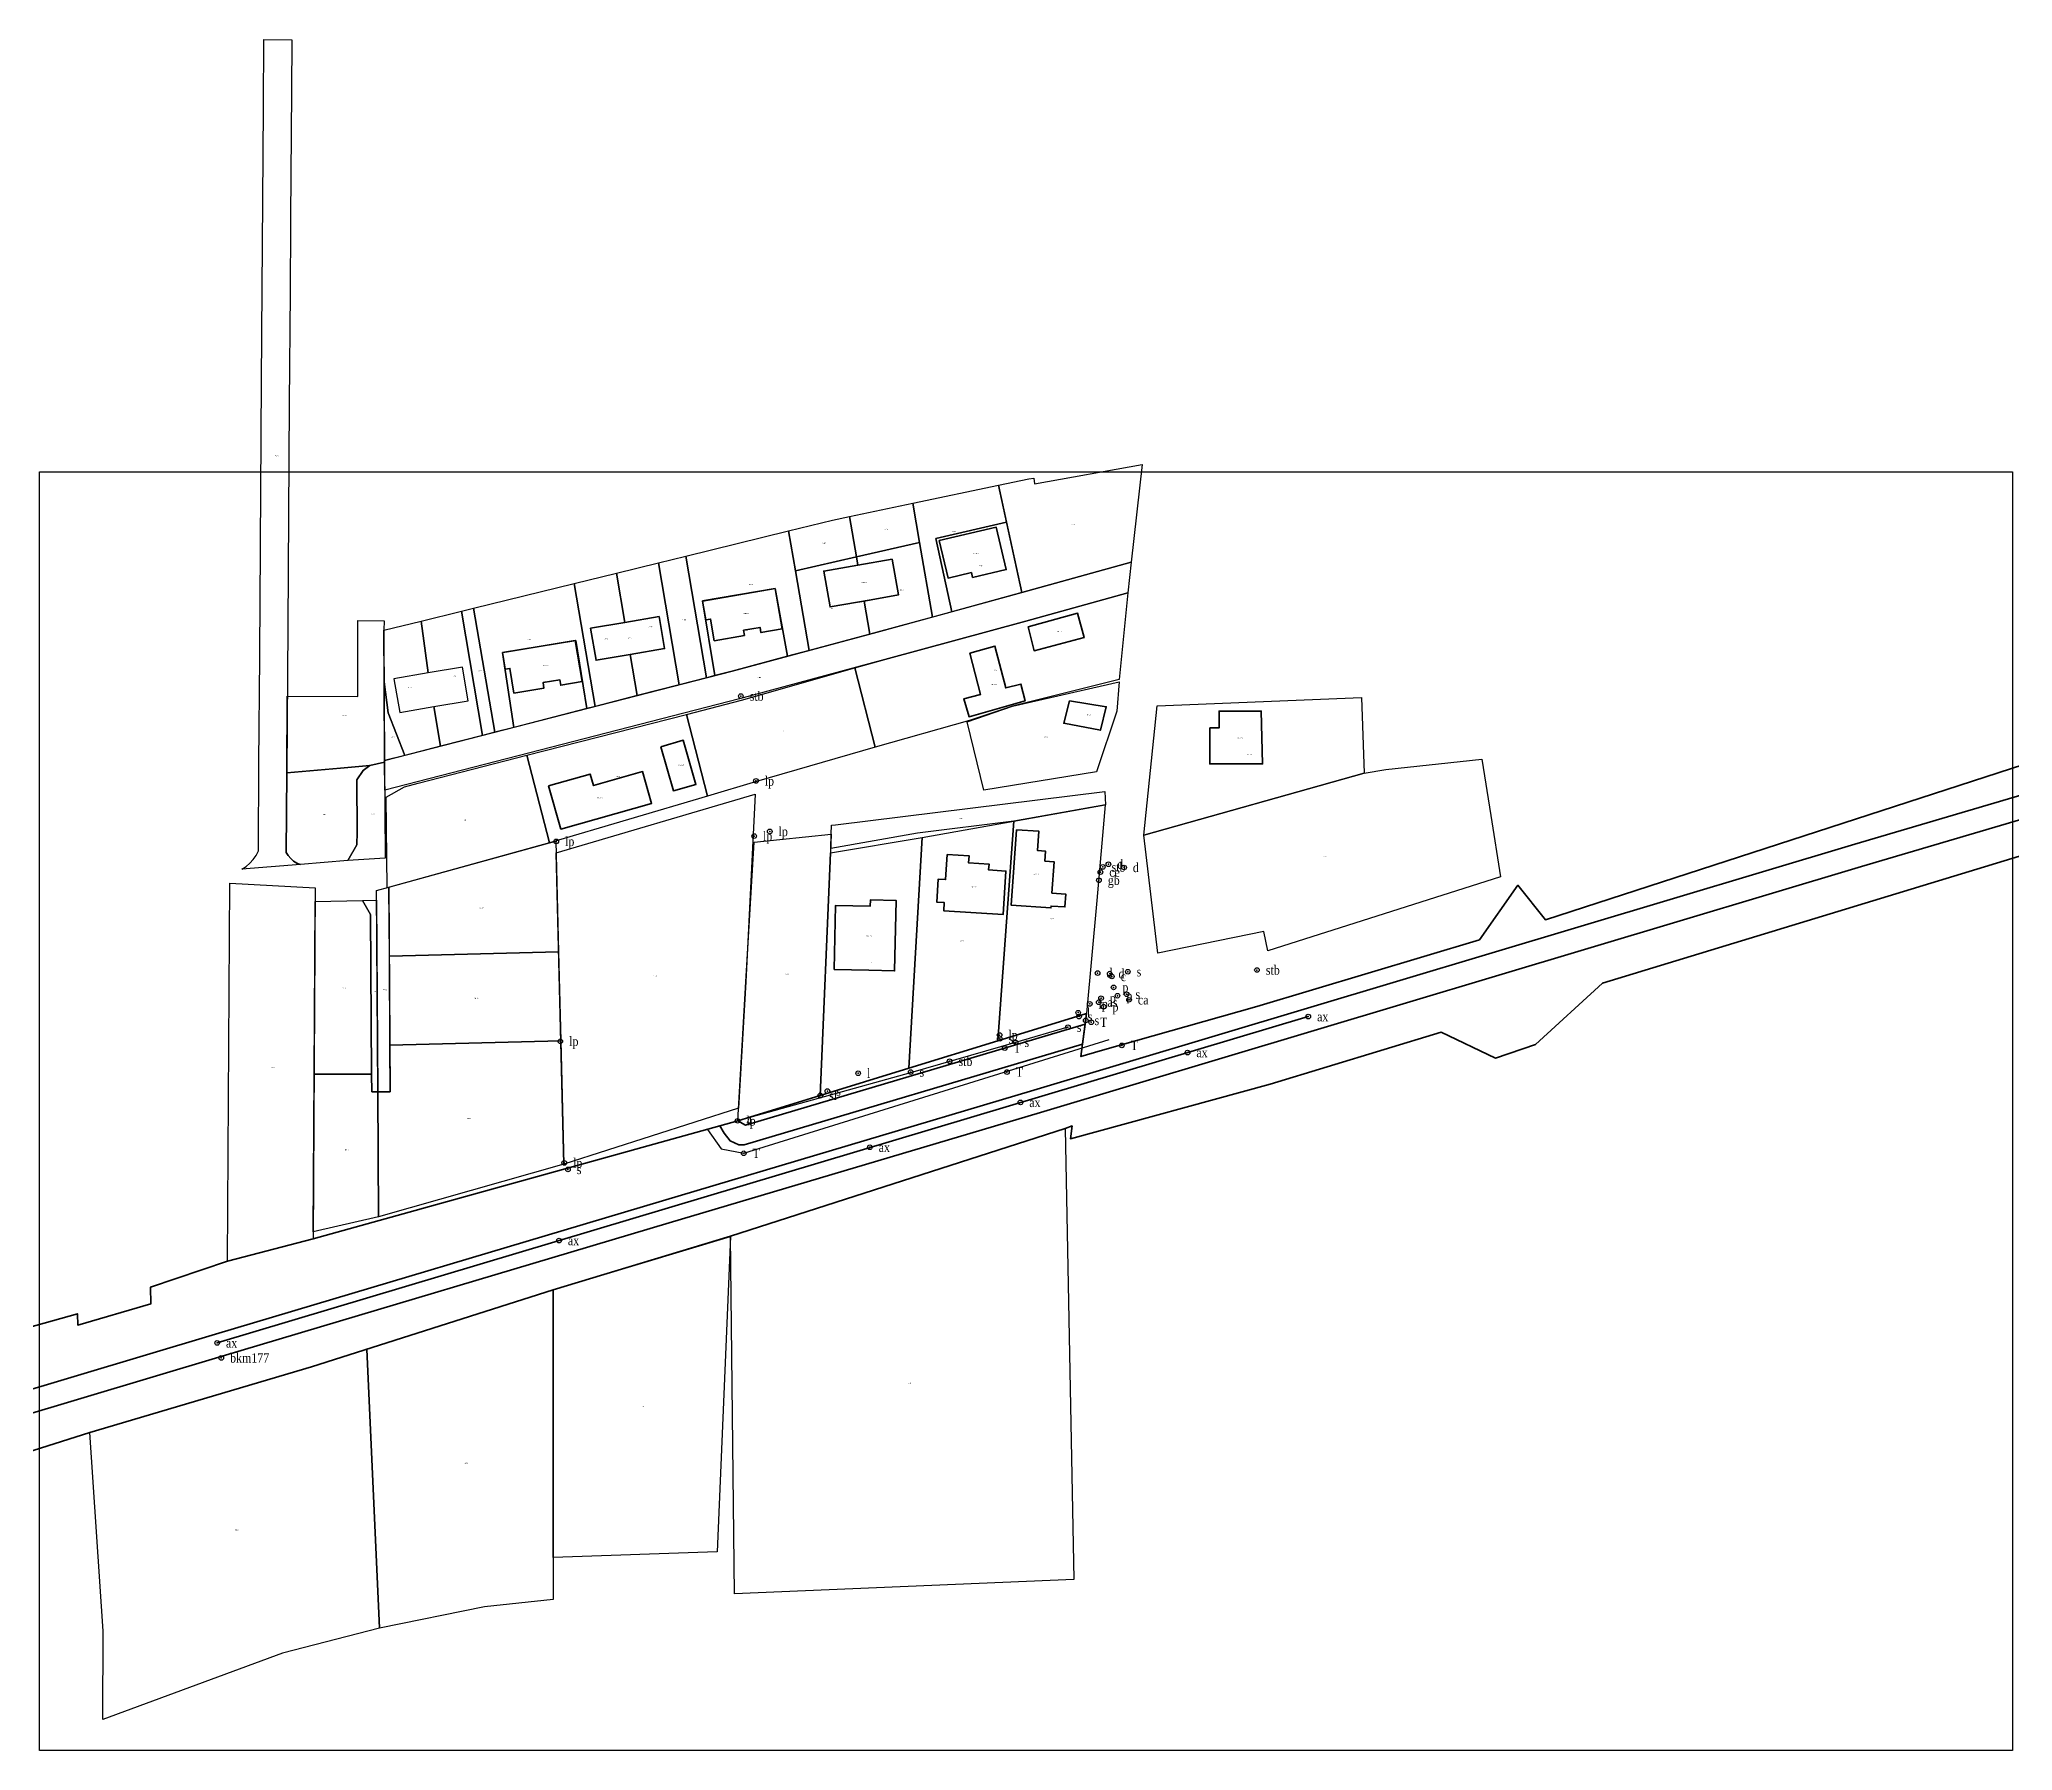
# Model space of a CAD drawing. Header units: inches. Extents: x 386283 to 388912, y 683236 to 683929.
# Drawn here: x 388053.5 to 388478, y 683523.3 to 683891.5 of the extents above; entities that cross this region are included whole.
import ezdxf

# ---------------------------------------------------------------- set-up
doc = ezdxf.new("R2010")
doc.units = ezdxf.units.IN
doc.header["$MEASUREMENT"] = 0
doc.header["$PDMODE"] = 32
doc.header["$PDSIZE"] = 1
doc.layers.add('0_pct_coduri', color=6, linetype='Continuous')
doc.layers.add('0_pct_simboluri', color=7, linetype='Continuous')
for name, color, linetype, true_color in [('CONSTRUCTII_ACTIVE', 7, 'Continuous', 0x543459), ('IMOBILE_ACTIVE', 7, 'Continuous', 0xf73413), ('LABEL', 7, 'Continuous', 0xf73413)]:
    doc.layers.add(name, color=color, linetype=linetype, true_color=true_color)
doc.styles.get("Standard").update_dxf_attribs({"font": 'arial.ttf'})
doc.styles.add('TIMES_NEW_ROMAN', font='times.ttf')
picture_1 = doc.add_image_def('image1.ecw', size_in_pixel=(23609, 17798))

# ---------------------------------------------------------------- blocks, each defined once
blk = doc.blocks.new('Punct')
blk.add_point((0, 0))
at = {"flags": 1}
for tag, p in [('DENPCT', (1.4, 0)), ('COTA', (1.4, -2.5)), ('COD', (1.4, -5))]:
    blk.add_attdef(tag, p, '', height=1.5, dxfattribs=at)

msp = doc.modelspace()

# ---------------------------------------------------------------- linework, layer by layer
at = {"color": 120, "lineweight": 50}
for points, elevation in [([(388326.437, 683681.212), (388091.695, 683610.978)], 190.38), ([(388278.445, 683679.617), (388278.445, 683679.617), (388205.368, 683657.875), (388203.713, 683658.76)], 189.56), ([(388278.445, 683679.617), (388277.871, 683675.278)], 189.56), ([(388277.871, 683675.278), (388277.871, 683675.278), (388205.102, 683653.627), (388205.102, 683653.627)], 189.56)]:
    msp.add_lwpolyline(points, dxfattribs=dict(at, elevation=elevation))
at = {"color": 120, "lineweight": 50, "elevation": 189.16}
msp.add_lwpolyline([(388203.713, 683658.76), (388199.82, 683657.686), (388200.801, 683656.11), (388202.055, 683654.457), (388203.9, 683653.598), (388205.102, 683653.627), (388277.871, 683675.278), (388278.445, 683679.617), (388205.368, 683657.875)], close=True, dxfattribs=at)
at = {"elevation": 189.28}
msp.add_lwpolyline([(388274.725, 683678.919), (388263.491, 683675.671), (388240.903, 683669.14), (388203.713, 683658.76)], dxfattribs=at)
msp.add_lwpolyline([(388197.181, 683656.948), (388200.134, 683652.783), (388204.988, 683651.787), (388283.578, 683676.289)])
at = {"layer": 'CONSTRUCTII_ACTIVE', "lineweight": 40}
for points in [[(387634.888, 683471.058), (387583.891, 683455.805), (387582.531, 683460.492), (387633.456, 683475.848), (387713.798, 683499.911), (387785.706, 683521.512), (387858.16, 683543.06), (387942.127, 683568.207), (388091.315, 683612.887), (388187.489, 683641.584), (388267.378, 683665.379), (388444.02, 683718.294), (388478.317, 683728.451), (388569.078, 683755.644), (388618.847, 683770.61), (388631.946, 683774.673), (388650.168, 683781.964), (388677.827, 683793.366), (388699.56, 683802.703), (388719.463, 683811.26), (388721.546, 683806.714), (388701.534, 683798.109), (388681.052, 683789.31), (388726.175, 683802.895), (388794.348, 683823.107), (388855.624, 683841.472), (388905.799, 683856.615), (388908.719, 683852.274), (388857.064, 683836.684), (388795.776, 683818.315), (388727.607, 683798.105), (388652.352, 683775.447), (388633.597, 683769.958), (388620.309, 683765.828), (388570.515, 683750.855), (388479.745, 683723.659), (388445.448, 683713.502), (388268.81, 683660.589), (388188.917, 683636.792), (388092.747, 683608.097), (387943.561, 683563.417), (387859.59, 683538.268), (387787.138, 683516.722), (387715.233, 683495.121)], [(388254.224, 683775.714), (388253.977, 683776.768), (388248.957, 683775.589), (388247.062, 683783.659), (388259.33, 683786.54), (388261.473, 683777.417)], [(388236.928, 683779.682), (388238.284, 683771.95), (388232.399, 683770.918), (388229.444, 683770.4), (388223.559, 683769.368), (388222.203, 683777.1), (388229.566, 683778.391)], [(388196.132, 683770.609), (388211.725, 683773.313), (388213.228, 683764.642), (388208.686, 683763.855), (388208.496, 683764.953), (388204.963, 683764.34), (388205.153, 683763.242), (388198.645, 683762.114), (388197.841, 683766.756), (388196.83, 683766.581)], [(388186.78, 683767.296), (388187.95, 683760.395), (388180.58, 683759.145), (388173.21, 683757.896), (388172.04, 683764.797), (388179.41, 683766.047)], [(388266.18, 683765.114), (388276.828, 683768.001), (388278.266, 683762.766), (388267.453, 683759.957)], [(388153.1, 683759.536), (388154.086, 683759.7), (388168.749, 683762.144), (388170.224, 683753.293), (388165.617, 683752.525), (388165.424, 683753.682), (388161.803, 683753.079), (388161.995, 683751.922), (388155.561, 683750.849), (388154.677, 683756.152), (388153.691, 683755.988)], [(388253.663, 683759.421), (388259.03, 683760.967), (388261.344, 683751.932), (388264.611, 683752.778), (388265.529, 683749.195), (388253.471, 683745.743), (388252.348, 683749.603), (388255.939, 683750.533)], [(388275.071, 683749.191), (388282.981, 683747.895), (388281.72, 683742.83), (388273.854, 683744.341)], [(388305.256, 683743.346), (388307.256, 683743.346), (388307.256, 683746.946), (388316.348, 683746.946), (388316.606, 683735.596), (388305.256, 683735.596)], [(388187.148, 683739.292), (388191.99, 683740.667), (388194.686, 683731.178), (388189.844, 683729.803)], [(388163.004, 683730.851), (388171.985, 683733.402), (388172.686, 683730.934), (388183.215, 683733.927), (388185.154, 683727.091), (388165.646, 683721.549)], [(388263.662, 683721.434), (388268.504, 683721.104), (388268.208, 683716.928), (388269.932, 683716.806), (388269.782, 683714.668), (388271.775, 683714.528), (388271.298, 683707.79), (388274.28, 683707.58), (388274.083, 683704.801), (388271.101, 683705.011), (388271.073, 683704.618), (388262.514, 683705.22)], [(388248.753, 683716.102), (388253.464, 683715.811), (388253.37, 683714.294), (388257.762, 683714.023), (388257.685, 683712.775), (388261.408, 683712.545), (388260.831, 683703.213), (388248.005, 683704.005), (388248.113, 683705.742), (388246.516, 683705.841), (388246.823, 683710.811), (388248.42, 683710.712)], [(388224.45, 683691.339), (388224.75, 683705.155), (388232.212, 683704.993), (388232.241, 683706.333), (388237.784, 683706.213), (388237.455, 683691.057), (388231.912, 683691.177)]]:
    msp.add_lwpolyline(points, close=True, dxfattribs=at)
at = {"layer": 'IMOBILE_ACTIVE', "color": 5, "lineweight": 70}
msp.add_lwpolyline([(386282.76, 683256.443), (386359.246, 683282.4), (386394.255, 683292.16), (386481.453, 683309.969), (386532.74, 683316.194), (386556.7, 683320.22), (386566.5, 683321.13), (386591.17, 683323.15), (386590.9, 683326.31), (386596.69, 683329.68), (386596.71, 683343.54), (386607.06, 683346.542), (386608.478, 683332.33), (386635.053, 683333.753), (386664.021, 683335.304), (386671.274, 683335.386), (386777.498, 683343.131), (386791.08, 683343.939), (386791.525, 683343.974), (386811.707, 683345.414), (386956.86, 683359.083), (386969.273, 683361.015), (387053.118, 683368.959), (387093.736, 683372.806), (387093.495, 683375.495), (387201.858, 683383.947), (387242.725, 683388.45), (387255.583, 683396.82), (387268.982, 683396.069), (387273.952, 683392.017), (387295.209, 683393.867), (387303.338, 683394.575), (387333.443, 683400.332), (387387.162, 683413.089), (387411.5, 683421.185), (387436.08, 683429.362), (387518.565, 683452.898), (387565.322, 683464.363), (387576.613, 683471.285), (387619.635, 683477.913), (387651.116, 683490.882), (387718.747, 683509.229), (387758.722, 683521.166), (387768.96, 683523.987), (387785.67, 683528.59), (387787.58, 683530.26), (387794.64, 683532.22), (387809.86, 683536.69), (387814.325, 683540.278), (387827.853, 683544.41), (387841.685, 683547.894), (387855.314, 683551.32), (387878.539, 683557.176), (387890.597, 683560.695), (387921.143, 683575.667), (387939.991, 683578.811), (387940.56, 683579.04), (387955.97, 683582.17), (387994.513, 683598.475), (388008.086, 683601.642), (388034.718, 683609.739), (388061.638, 683617.245), (388061.704, 683614.819), (388077.444, 683619.403), (388077.392, 683622.992), (388093.912, 683628.602), (388112.339, 683633.414), (388203.713, 683658.76), (388221.413, 683664.219), (388240.52, 683670.11), (388259.636, 683676.01), (388278.747, 683681.905), (388277.516, 683672.588), (388281.691, 683673.843), (388315.363, 683683.407), (388363.26, 683697.755), (388371.545, 683709.476), (388377.516, 683702.026), (388577.817, 683767.083), (388591.073, 683771.245), (388608.014, 683776.565), (388623.731, 683781.501), (388626.657, 683782.419), (388643.713, 683787.775), (388675.497, 683797.756), (388675.777, 683795.426), (388710.646, 683809.577), (388795.765, 683859.158), (388823.31, 683889.845), (388823.114, 683892.286), (388857.413, 683928.527), (388858.641, 683926.701), (388861.481, 683922.481), (388852.007, 683908.096), (388843.355, 683896.706), (388832.487, 683883.571), (388816.157, 683867.614), (388799.475, 683853.185), (388777.36, 683836.754), (388753.026, 683822.768), (388723.779, 683809.153), (388724.813, 683805.687), (388771.413, 683819.597), (388811.437, 683831.545), (388870.345, 683849.129), (388904.063, 683859.194), (388905.799, 683856.615), (388908.719, 683852.274), (388911.97, 683847.442), (388630.287, 683761.673), (388615.213, 683742.749), (388603.881, 683741.084), (388586.642, 683748.384), (388389.757, 683688.435), (388375.368, 683675.185), (388366.756, 683672.242), (388355.059, 683677.87), (388318.282, 683666.672), (388275.274, 683654.905), (388275.627, 683657.694), (388274.138, 683657.119), (388202.133, 683633.974), (388163.995, 683622.422), (388112.003, 683605.807), (388064.329, 683591.737), (388042.971, 683584.981), (388041.057, 683583.489), (388024.053, 683566.333), (388013.861, 683564.115), (388011.777, 683573.513), (387918.269, 683545.612), (387819.514, 683517.378), (387766.257, 683504.706), (387724.376, 683492.229), (387683.636, 683475.636), (387676.954, 683474.94), (387678.041, 683453.187), (387658.942, 683452.478), (387641.813, 683445.469), (387619.195, 683460.107), (387601.723, 683450.816), (387606.773, 683444.393), (387589.134, 683430.774), (387568.518, 683439.221), (387567.157, 683444.453), (387553.7, 683440.508), (387422.89, 683400.085), (387412.904, 683396.999), (387396.208, 683392.969), (387387.979, 683390.984), (387389.283, 683385.669), (387382.917, 683384.68), (387364.875, 683382.321), (387320.676, 683377.001), (387279.008, 683370.196), (387277.47, 683366.54), (387261.217, 683363.305), (387259.842, 683368.196), (387217.976, 683364.376), (387204.298, 683363.567), (387174.18, 683359.91), (387164.57, 683359.66), (387157.642, 683359.073), (387151.313, 683358.297), (387144.592, 683357.473), (387091.592, 683354.19), (387017.082, 683348.022), (386937.489, 683342.109), (386902.347, 683339.334), (386874.624, 683336.828), (386811.145, 683330.851), (386720.532, 683322.94), (386664.279, 683316.941), (386603.141, 683307.672), (386558.844, 683302.695), (386513.047, 683299.547), (386478.516, 683292.492), (386411.516, 683275.219), (386390.495, 683268.678), (386389.581, 683263.837), (386283.568, 683235.971), (386283.219, 683244.815), (386283.017, 683249.93)], close=True, dxfattribs=at)
at = {"layer": 'IMOBILE_ACTIVE', "lineweight": 30}
for points in [[(388107.391, 683837.045), (388107.201, 683813.246), (388107.053, 683789.178), (388106.898, 683765.222), (388106.682, 683733.676), (388106.565, 683716.551), (388106.993, 683715.849), (388107.526, 683715.222), (388108.151, 683714.689), (388108.853, 683714.26), (388109.629, 683713.942), (388096.991, 683712.921), (388097.903, 683713.508), (388098.729, 683714.209), (388099.457, 683715.011), (388100.073, 683715.903), (388100.567, 683716.867), (388100.696, 683735.819), (388100.852, 683758.498), (388100.859, 683759.48), (388101.012, 683781.815), (388101.019, 683782.787), (388101.177, 683805.832), (388101.184, 683806.801), (388101.331, 683828.192), (388101.528, 683856.843), (388101.663, 683876.8), (388101.666, 683877.173), (388101.765, 683891.506), (388107.764, 683891.446), (388107.687, 683880.29), (388107.502, 683853.247), (388107.452, 683846.533), (388107.42, 683842.338)], [(388259.82, 683795.575), (388266.305, 683796.936), (388267.371, 683797.104), (388267.541, 683795.896), (388290.692, 683800.007), (388288.364, 683779.016), (388264.837, 683772.454)], [(388259.82, 683795.575), (388261.551, 683787.596), (388246.337, 683784.088), (388249.739, 683768.337), (388245.591, 683767.206), (388242.81, 683783.274), (388241.351, 683791.698)], [(388214.63, 683785.752), (388224.072, 683788.07), (388227.734, 683788.839), (388229.257, 683780.149), (388216.124, 683777.121)], [(388227.734, 683788.839), (388241.351, 683791.698), (388242.81, 683783.274), (388229.257, 683780.149)], [(388214.63, 683785.752), (388216.124, 683777.121), (388219.084, 683760.018), (388214.394, 683758.752), (388211.782, 683773.352), (388196.085, 683770.667), (388198.806, 683754.592), (388196.943, 683754.112), (388192.506, 683780.321)], [(388249.739, 683768.337), (388246.337, 683784.088), (388261.551, 683787.596), (388264.837, 683772.454)], [(388186.677, 683778.889), (388192.506, 683780.321), (388196.943, 683754.112), (388191.132, 683752.617)], [(388229.257, 683780.149), (388229.566, 683778.391), (388222.203, 683777.1), (388223.559, 683769.368), (388229.444, 683770.4), (388230.883, 683770.652), (388232.131, 683763.539), (388219.084, 683760.018), (388216.124, 683777.121)], [(388229.566, 683778.391), (388229.257, 683780.149), (388242.81, 683783.274), (388245.591, 683767.206), (388233.713, 683763.966), (388232.131, 683763.539), (388230.883, 683770.652), (388232.399, 683770.918), (388238.284, 683771.95), (388236.928, 683779.682)], [(388287.634, 683772.44), (388265.668, 683766.313), (388235.319, 683758.044), (388204.057, 683749.604), (388127.745, 683729.971), (388127.717, 683736.302), (388202.492, 683755.54), (388233.713, 683763.966), (388264.837, 683772.454), (388288.364, 683779.016)], [(388168.542, 683774.438), (388177.61, 683776.664), (388179.41, 683766.047), (388172.04, 683764.797), (388173.21, 683757.896), (388180.58, 683759.145), (388182.082, 683750.289), (388173.032, 683747.96)], [(388177.61, 683776.664), (388186.677, 683778.889), (388191.132, 683752.617), (388182.082, 683750.289), (388180.58, 683759.145), (388187.95, 683760.395), (388186.78, 683767.296), (388179.41, 683766.047)], [(388236.928, 683779.682), (388238.284, 683771.95), (388232.399, 683770.918), (388229.444, 683770.4), (388223.559, 683769.368), (388222.203, 683777.1), (388229.566, 683778.391)], [(388146.882, 683769.12), (388168.542, 683774.438), (388173.032, 683747.96), (388171.222, 683747.495), (388168.848, 683762.174), (388153.077, 683759.569), (388155.533, 683743.459), (388151.412, 683742.398)], [(388198.806, 683754.592), (388196.085, 683770.667), (388211.782, 683773.352), (388214.394, 683758.752), (388202.492, 683755.54)], [(388287.634, 683772.44), (388285.795, 683753.737), (388262.84, 683748.042), (388253.534, 683744.925), (388233.291, 683739.224), (388228.863, 683756.301), (388235.319, 683758.044), (388265.668, 683766.313)], [(388144.261, 683768.477), (388148.797, 683741.725), (388139.784, 683739.407), (388138.342, 683747.914), (388145.712, 683749.163), (388144.483, 683756.41), (388137.113, 683755.161), (388135.591, 683766.348)], [(388144.261, 683768.477), (388146.882, 683769.12), (388151.412, 683742.398), (388148.797, 683741.725)], [(388186.78, 683767.296), (388187.95, 683760.395), (388180.58, 683759.145), (388173.21, 683757.896), (388172.04, 683764.797), (388179.41, 683766.047)], [(388127.591, 683764.384), (388127.661, 683748.745), (388127.717, 683736.302), (388127.717, 683735.971), (388124.577, 683735.259), (388118.225, 683734.697), (388106.682, 683733.676), (388106.795, 683750.19), (388121.988, 683750.098), (388121.962, 683766.47), (388127.643, 683766.415)], [(388135.591, 683766.348), (388137.113, 683755.161), (388129.743, 683753.911), (388130.972, 683746.665), (388138.342, 683747.914), (388139.784, 683739.407), (388132.053, 683737.418), (388128.461, 683746.572), (388127.641, 683753.226), (388127.591, 683764.384)], [(388155.533, 683743.459), (388153.077, 683759.569), (388168.848, 683762.174), (388171.222, 683747.495)], [(388228.863, 683756.301), (388233.291, 683739.224), (388207.747, 683731.792), (388197.203, 683728.671), (388192.684, 683746.254), (388204.525, 683749.286)], [(388127.641, 683753.226), (388128.461, 683746.572), (388132.053, 683737.418), (388127.717, 683736.302)], [(388253.043, 683744.662), (388262.84, 683748.042), (388285.76, 683753.29), (388285.292, 683746.925), (388280.87, 683733.88), (388256.624, 683729.95)], [(388158.34, 683737.461), (388192.684, 683746.254), (388197.203, 683728.671), (388163.187, 683718.602)], [(388293.957, 683748.127), (388337.901, 683749.872), (388338.469, 683733.598), (388291.061, 683720.233)], [(388134.962, 683731.476), (388158.34, 683737.461), (388163.187, 683718.602), (388161.155, 683718.001), (388128.28, 683708.95), (388128.041, 683728.465), (388132.034, 683730.629)], [(388121.736, 683732.196), (388121.793, 683720.921), (388121.772, 683718.141), (388119.837, 683714.781), (388109.614, 683713.948), (388108.853, 683714.26), (388108.151, 683714.689), (388107.526, 683715.222), (388106.993, 683715.849), (388106.565, 683716.551), (388106.682, 683733.676), (388118.225, 683734.697), (388124.577, 683735.259), (388123.114, 683734.163)], [(388127.809, 683715.342), (388119.837, 683714.781), (388121.772, 683718.141), (388121.793, 683720.921), (388121.736, 683732.196), (388123.114, 683734.163), (388124.577, 683735.259), (388127.717, 683735.971)], [(388363.818, 683736.615), (388365.715, 683724.46), (388367.774, 683711.267), (388317.755, 683695.347), (388316.895, 683699.508), (388294.051, 683694.828), (388291.061, 683720.233), (388338.469, 683733.598), (388343.167, 683734.39)], [(388282.69, 683729.689), (388282.79, 683726.78), (388263.09, 683723.27), (388242.345, 683720.652), (388223.706, 683717.352), (388223.83, 683720.45), (388223.876, 683722.397), (388224.752, 683722.506)], [(388280.935, 683706.216), (388278.747, 683681.905), (388259.636, 683676.01), (388263.095, 683723.271), (388282.785, 683726.777)], [(388223.666, 683716.45), (388221.413, 683664.219), (388203.713, 683658.76), (388205.471, 683688.681), (388207.239, 683718.766), (388223.833, 683720.446)], [(388259.636, 683676.01), (388240.524, 683670.115), (388243.405, 683719.766), (388263.095, 683723.271)], [(388165.134, 683695.125), (388128.758, 683694.218), (388128.666, 683709.056), (388161.155, 683718.001), (388163.187, 683718.602), (388164.54, 683718.976)], [(388240.524, 683670.115), (388221.413, 683664.219), (388223.666, 683716.45), (388243.405, 683719.766)], [(388094.454, 683709.927), (388112.778, 683708.93), (388112.339, 683633.414), (388093.912, 683628.602)], [(388128.666, 683709.056), (388128.94, 683665.019), (388126.24, 683665.002), (388125.968, 683708.314)], [(388122.982, 683706.218), (388124.701, 683703.206), (388124.916, 683668.854), (388112.545, 683668.857), (388112.761, 683705.979)], [(388122.982, 683706.218), (388125.981, 683706.288), (388126.24, 683665.003), (388124.94, 683664.994), (388124.916, 683668.854), (388124.701, 683703.206)], [(388128.877, 683675.072), (388128.758, 683694.218), (388165.134, 683695.125), (388165.611, 683675.987)], [(388165.611, 683675.987), (388166.272, 683649.458), (388126.409, 683638.086), (388126.24, 683665.002), (388128.94, 683665.019), (388128.877, 683675.072)], [(388124.916, 683668.854), (388124.94, 683664.994), (388126.24, 683665.003), (388126.409, 683638.086), (388112.347, 683634.922), (388112.545, 683668.857)], [(388202.133, 683633.974), (388274.138, 683657.119), (388275.98, 683560.089), (388203.019, 683556.971)], [(388163.994, 683564.801), (388163.995, 683622.422), (388202.126, 683633.865), (388199.292, 683566.039)], [(388123.877, 683609.602), (388163.995, 683622.422), (388163.994, 683564.801), (388163.994, 683555.745), (388149.212, 683554.181), (388126.655, 683549.617)], [(388064.329, 683591.737), (388112.003, 683605.807), (388123.877, 683609.602), (388126.655, 683549.617), (388105.732, 683544.188), (388067.084, 683529.937), (388067.189, 683548.912)]]:
    msp.add_lwpolyline(points, close=True, dxfattribs=at)
at = {"layer": 'IMOBILE_ACTIVE', "color": 120, "lineweight": 30}
msp.add_lwpolyline([(388207.442, 683729.115), (388205.47, 683688.68), (388203.873, 683661.523), (388166.272, 683649.458), (388164.604, 683716.422)], close=True, dxfattribs=at)

# ---------------------------------------------------------------- block references
at = {"layer": '0_pct_simboluri'}
for p in [(388204.37, 683750.189, 188.9), (388207.613, 683731.928, 188.44), (388207.235, 683720.067, 188.04), (388210.589, 683721.055, 188.65), (388164.648, 683718.917, 188.08), (388281.731, 683712.32, 189.32), (388282.236, 683713.414, 189.24), (388283.456, 683713.997, 189.28), (388286.811, 683713.301, 189.26), (388281.41, 683710.546, 189.25), (388281.119, 683690.588, 189.33), (388283.723, 683690.454, 189.4), (388287.627, 683690.867, 189.13), (388315.414, 683691.238, 189.81), (388284.187, 683689.843, 189.55), (388284.563, 683687.506, 189.39), (388287.371, 683686.017, 189.5), (388276.937, 683682.057, 188.53), (388279.424, 683683.95, 189.2), (388281.366, 683684.284, 188.4), (388281.872, 683685.175, 189.3), (388282.418, 683683.329, 189.44), (388285.405, 683685.711, 189.32), (388287.881, 683684.823, 189.45), (388274.725, 683678.919, 189.28), (388277.125, 683681.214, 188.38), (388278.575, 683680.384, 189.38), (388279.745, 683680.004, 189.56), (388326.437, 683681.212, 190.38), (388165.532, 683675.89, 188.12), (388260.034, 683677.246, 188.47), (388260.074, 683676.428, 188.14), (388261.153, 683674.44, 189.25), (388263.491, 683675.671, 189.15), (388286.34, 683675.014, 189.66), (388300.471, 683673.474, 190.17), (388229.607, 683669.016, 188.96), (388240.903, 683669.263, 188.69), (388249.281, 683671.593, 189.09), (388261.622, 683669.27, 189.15), (388222.981, 683665.177, 187.95), (388221.441, 683664.19, 188.53), (388221.473, 683664.245, 188.41), (388264.529, 683662.737, 190.02), (388203.667, 683658.777, 189.16), (388203.668, 683658.78, 189.16), (388232.121, 683653.084, 189.82), (388166.377, 683649.728, 188.01), (388167.179, 683648.317, 188.38), (388204.988, 683651.787, 188.65), (388165.255, 683633.011, 189.3), (388091.695, 683610.978, 188.85), (388092.58, 683607.757, 188.66)]:
    msp.add_blockref('Punct', p, dxfattribs=at)

# ---------------------------------------------------------------- texts
at = {"layer": '0_pct_coduri', "style": 'TIMES_NEW_ROMAN', "width": 0.85}
for s, p in [('stb', (388206.273, 683749.189, 188.9)), ('lp', (388209.516, 683730.928, 188.44)), ('lp', (388209.138, 683719.067, 188.04)), ('lp', (388212.492, 683720.055, 188.65)), ('lp', (388166.551, 683717.917, 188.08)), ('ce', (388283.634, 683711.32, 189.32)), ('stb', (388284.139, 683712.414, 189.24)), ('d', (388285.359, 683712.997, 189.28)), ('d', (388288.714, 683712.301, 189.26)), ('gb', (388283.313, 683709.546, 189.25)), ('d', (388283.022, 683689.588, 189.33)), ('d', (388285.626, 683689.454, 189.4)), ('s', (388289.53, 683689.867, 189.13)), ('stb', (388317.317, 683690.238, 189.81)), ('c', (388286.09, 683688.843, 189.55)), ('p', (388286.466, 683686.506, 189.39)), ('s', (388289.274, 683685.017, 189.5)), ('l', (388278.84, 683681.057, 188.53)), ('lp', (388281.327, 683682.95, 189.2)), ('as', (388283.269, 683683.284, 188.4)), ('p', (388283.775, 683684.175, 189.3)), ('p', (388284.321, 683682.329, 189.44)), ('p', (388287.308, 683684.711, 189.32)), ('ca', (388289.784, 683683.823, 189.45)), ('lp', (388261.937, 683676.246, 188.47)), ('s', (388276.628, 683677.919, 189.28)), ('s', (388279.028, 683680.214, 188.38)), ('s', (388280.478, 683679.384, 189.38)), ('T', (388281.648, 683679.004, 189.56)), ('ax', (388328.34, 683680.212, 190.38)), ('lp', (388167.435, 683674.89, 188.12)), ('s', (388261.977, 683675.428, 188.14)), ('T', (388263.056, 683673.44, 189.25)), ('s', (388265.394, 683674.671, 189.15)), ('T', (388288.243, 683674.014, 189.66)), ('ax', (388302.374, 683672.474, 190.17)), ('l', (388231.51, 683668.016, 188.96)), ('s', (388242.806, 683668.263, 188.69)), ('stb', (388251.184, 683670.593, 189.09)), ('T', (388263.525, 683668.27, 189.15)), ('sl', (388223.376, 683663.245, 188.41)), ('s', (388224.884, 683664.177, 187.95)), ('s', (388223.344, 683663.19, 188.53)), ('ax', (388266.432, 683661.737, 190.02)), ('lp', (388205.57, 683657.777, 189.16)), ('4', (388205.571, 683657.78, 189.16)), ('T', (388206.891, 683650.787, 188.65)), ('ax', (388234.024, 683652.084, 189.82)), ('lp', (388168.28, 683648.728, 188.01)), ('s', (388169.082, 683647.317, 188.38)), ('ax', (388167.158, 683632.011, 189.3)), ('ax', (388093.598, 683609.978, 188.85)), ('bkm177', (388094.483, 683606.757, 188.66))]:
    msp.add_text(s, height=2, dxfattribs=at).set_placement(p)
at = {"layer": 'LABEL', "lineweight": 30}
for s, p in [('59468', (388104.138, 683801.771)), ('54992', (388235.252, 683785.983)), ('54991', (388249.836, 683785.487)), ('54632', (388275.503, 683787.041)), ('54993', (388221.945, 683782.99)), ('54790', (388255.567, 683778.105)), ('54994', (388206.197, 683774.085)), ('55153', (388230.243, 683774.525)), ('55155', (388238.604, 683772.969)), ('55154', (388223.282, 683768.943)), ('54997', (388184.557, 683764.985)), ('54996', (388191.813, 683766.487)), ('54995', (388205.146, 683764.293)), ('55000', (388158.448, 683762.29)), ('54999', (388175.049, 683762.434)), ('54998', (388179.995, 683762.596)), ('55275', (388142.25, 683754.383)), ('55277', (388147.838, 683755.43)), ('54841', (388258.781, 683755.647)), ('55274', (388132.839, 683751.934)), ('55001', (388162.053, 683753.138)), ('54631', (388207.956, 683754.097)), ('55868', (388118.705, 683745.884)), ('55677', (388212.954, 683742.54)), ('55273', (388129.066, 683741.332)), ('52501', (388269.744, 683741.231)), ('50819', (388313.42, 683737.524)), ('55678', (388177.654, 683732.692)), ('55810', (388114.292, 683724.613)), ('54740', (388124.743, 683724.766)), ('55679', (388144.47, 683723.383)), ('50738', (388251.265, 683723.766)), ('55658', (388329.564, 683715.596)), ('59509', (388148.183, 683704.53)), ('50739', (388270.988, 683702.125)), ('50740', (388251.589, 683697.425)), ('50741', (388232.173, 683692.784)), ('56341', (388118.703, 683687.269)), ('56342', (388125.399, 683686.538)), ('56346', (388127.457, 683686.852)), ('59709', (388185.55, 683689.853)), ('50742', (388213.949, 683690.27)), ('59510', (388147.095, 683685.085)), ('55609', (388103.257, 683670.183)), ('59511', (388145.429, 683659.196)), ('56343', (388119.196, 683652.429)), ('50446', (388240.217, 683602.228)), ('53636', (388182.836, 683597.236)), ('59858', (388144.915, 683585.025)), ('59907', (388095.515, 683570.57))]:
    msp.add_text(s, height=0.2, dxfattribs=at).set_placement(p)
at = {"layer": 'LABEL', "lineweight": 40}
for s, p in [('54790-C1', (388254.4, 683780.78)), ('55153-C1', (388230.244, 683774.525)), ('54995-C1', (388204.871, 683767.855)), ('54841-C1', (388272.203, 683763.959)), ('54998-C1', (388179.995, 683762.596)), ('55001-C1', (388161.881, 683756.653)), ('54841-C2', (388258.182, 683752.608)), ('52501-C1', (388278.435, 683746.059)), ('50819-C1', (388311.143, 683741.016)), ('55678-C2', (388190.917, 683735.235)), ('55678-C1', (388173.492, 683728.187)), ('50739-C1', (388267.251, 683711.789)), ('50740-C1', (388254.016, 683709.034)), ('50741-C1', (388231.257, 683698.404)), ('52496-C7', (388266.593, 683662.96))]:
    msp.add_text(s, height=0.2, dxfattribs=at).set_placement(p)

# ---------------------------------------------------------------- pictures from other files: only their frames are drawn
image = msp.add_image(picture_1, insert=(379388.552, 676777.161), size_in_units=(11804.5, 8899))
image.set_boundary_path([(17329.3292, 3754.9105), (18178.334, 4305.3133)])

doc.saveas('drawing.dxf')
